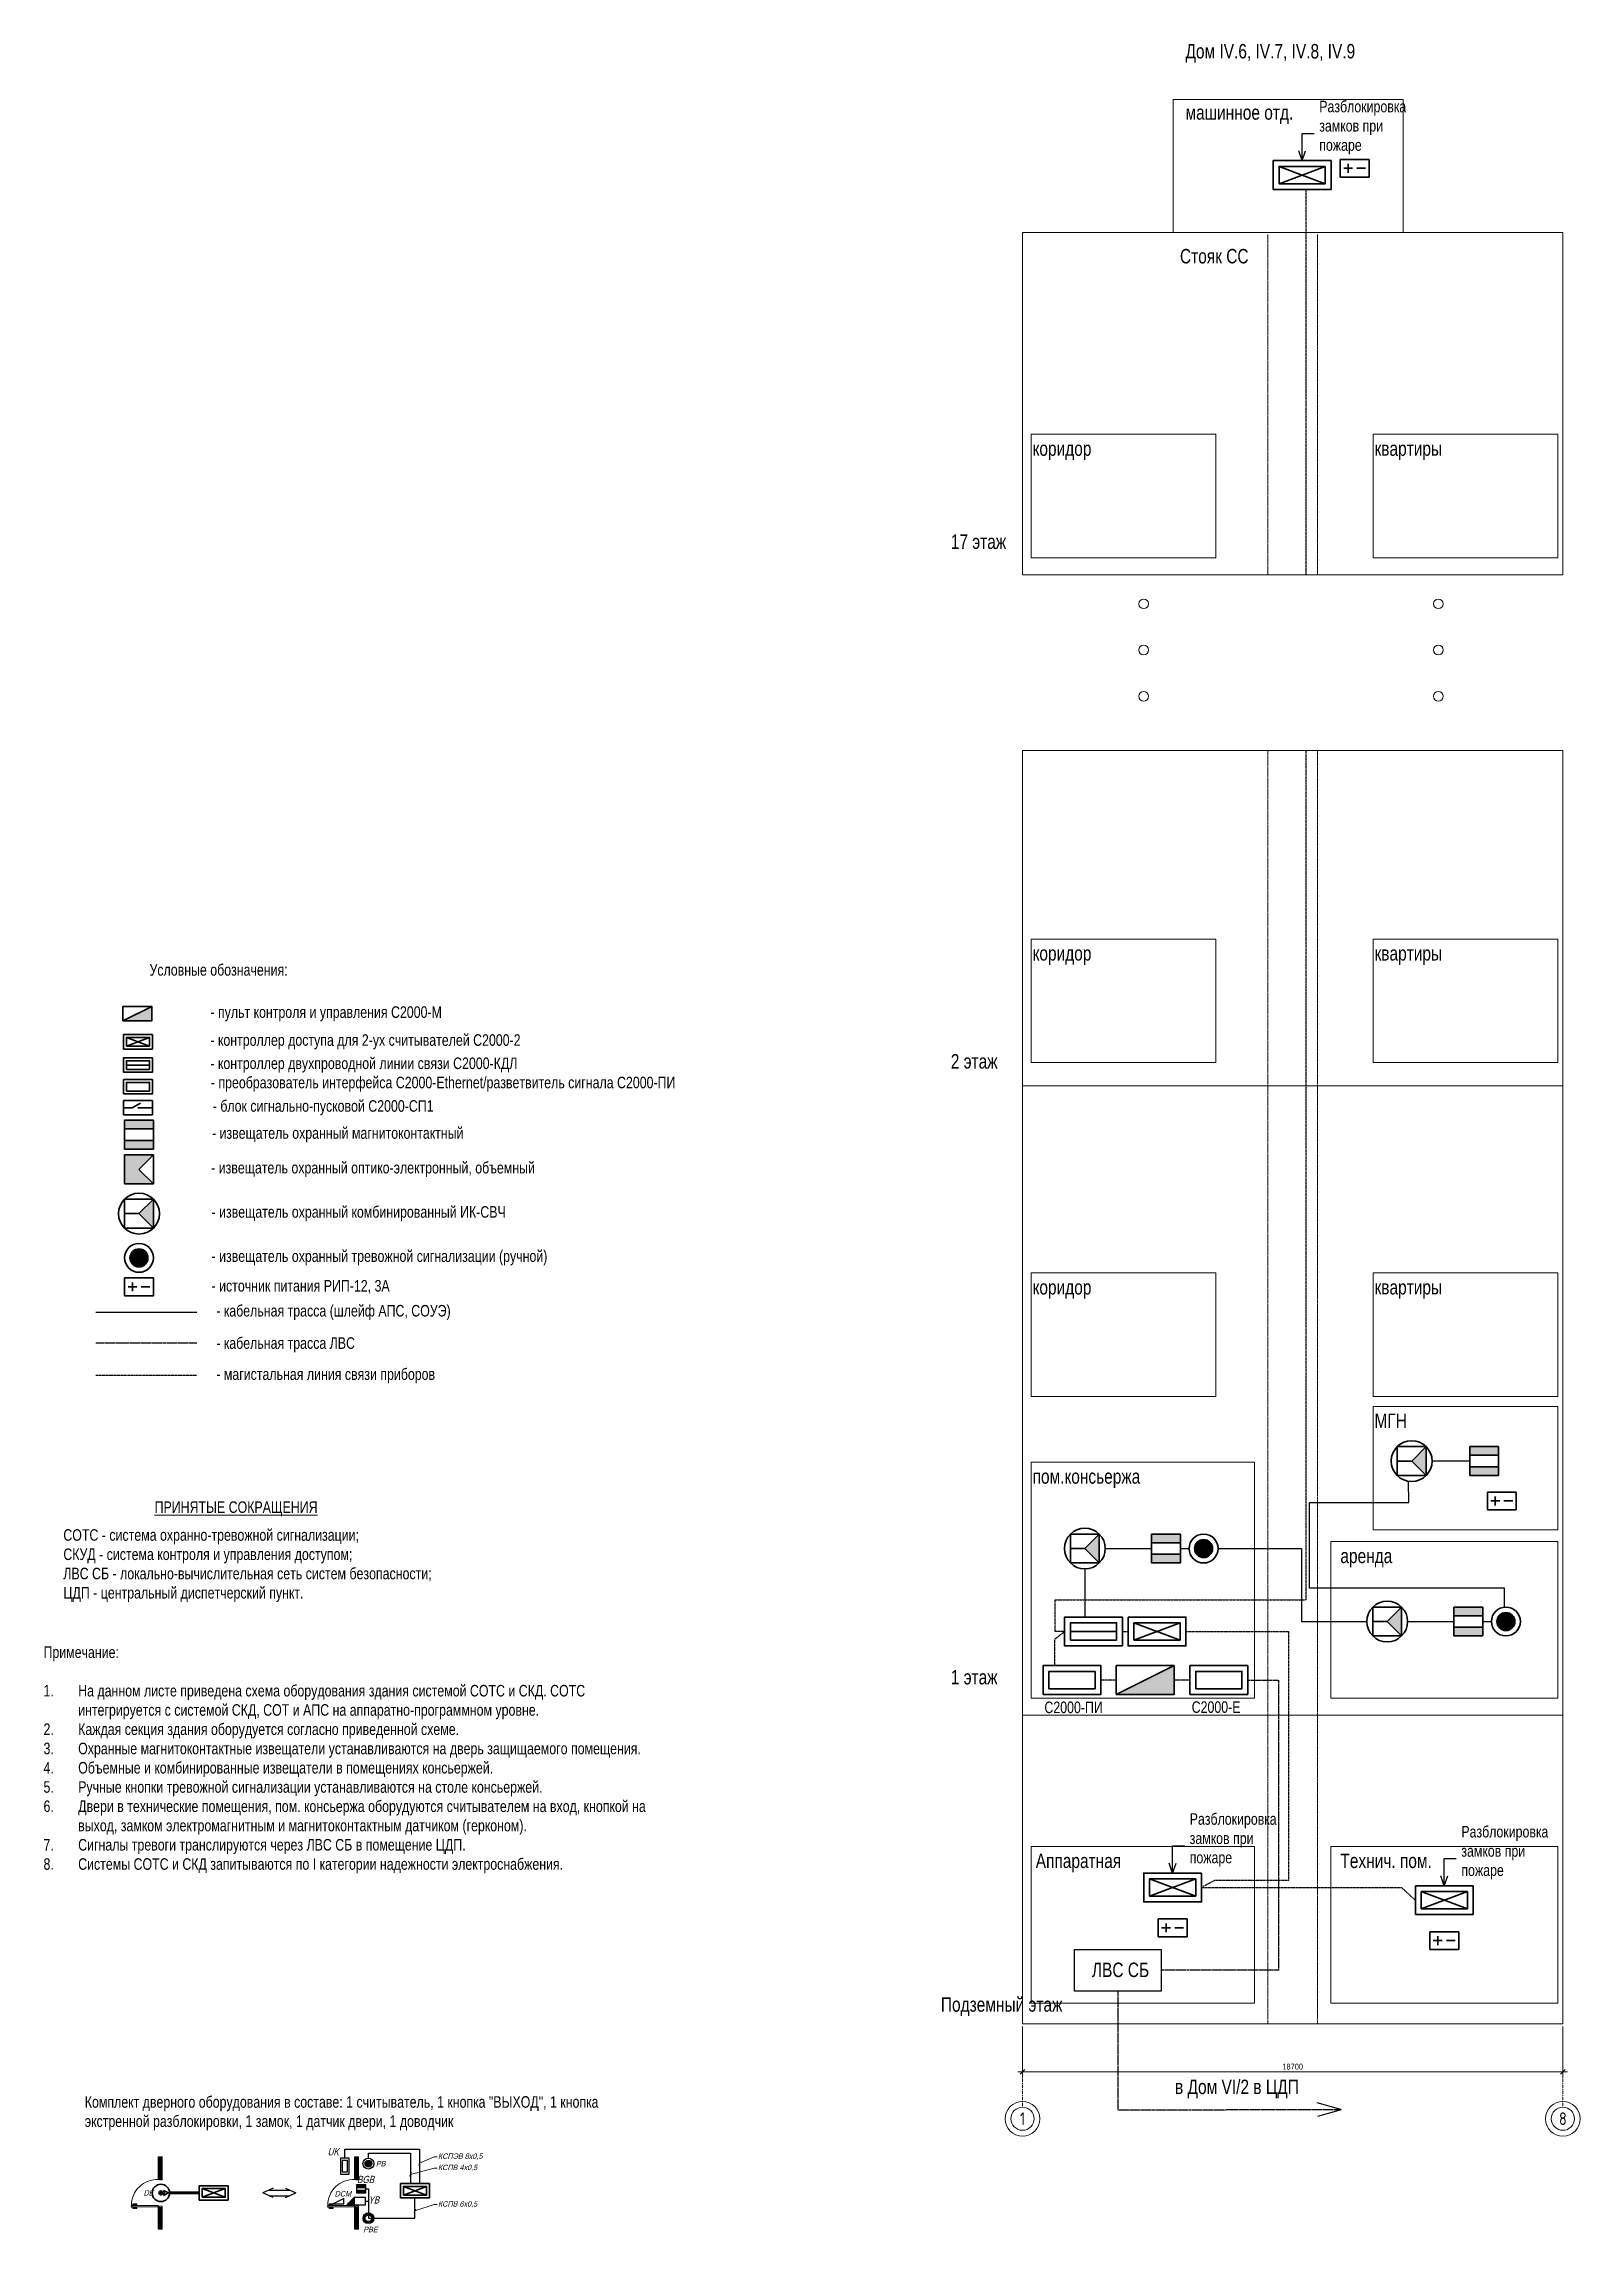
# Model space of a CAD drawing. Header units: millimetres. Extents: x 22492 to 271673, y 243 to 77571.
# Drawn here: x 218503 to 271673, y 243 to 76017 of the extents above; entities that cross this region are included whole.
import ezdxf
from ezdxf import colors
from ezdxf.entities.mleader import LeaderData, LeaderLine
from ezdxf.enums import TextEntityAlignment as Align
from ezdxf.math import Vec2, Vec3

# ---------------------------------------------------------------- set-up
doc = ezdxf.new("R2010")
doc.units = ezdxf.units.MM
for name, pattern in [('CENTER', [50.8, 31.75, -6.35, 6.35, -6.35]), ('DASHEDX2', [38.1, 25.4, -12.7]), ('разрез IV.6-9$0$DASHEDX2', [38.1, 25.4, -12.7]), ('разрез IV.6-9$0$Double Dashed', [10.936111, 5.291667, -2.116667, 1.411111, -2.116667])]:
    doc.linetypes.add(name, pattern=pattern)
for name, color, linetype, lineweight in [('Mp.E.LC.00.cable', 30, 'Continuous', 25), ('Mp.E.LC.00.Eq', 6, 'Continuous', 35), ('Mp.E.LC.00.text', 4, 'Continuous', 15), ('Mp.E.LC.10.FA.Eq.text.number', 4, 'Continuous', 15), ('Mp.E.LC.12.IA-AC.Eq', 6, 'Continuous', 35), ('Mp.E.LC.12.IA-AC.Eq.text.number', 4, 'Continuous', 15), ('Mp.XREF', 8, 'Continuous', 0), ('разрез IV.6-9$0$Mp.XREF', 8, 'Continuous', 0)]:
    doc.layers.add(name, color=color, linetype=linetype, lineweight=lineweight)
doc.layers.add('SCUD', color=94, linetype='Continuous')
doc.styles.add('1-100', font='Fokad_u.shx', dxfattribs={"width": 0.8, "height": 200})
doc.styles.add('1-200', font='Fokad_u.shx', dxfattribs={"width": 0.8, "height": 400})
doc.styles.add('Mp.wo.dwg', font='fokad_u.shx', dxfattribs={"width": 0.8})
doc.styles.add('SSR-TXT-250', font='Fokad_u.shx', dxfattribs={"width": 0.8, "oblique": 15, "height": 250})
doc.styles.get("Standard").update_dxf_attribs({"font": 'Arial.ttf'})
doc.styles.add('разрез IV.6-9$0$1-100', font='Fokad_u.shx', dxfattribs={"width": 0.8, "height": 200})
doc.styles.add('разрез IV.6-9$0$GENERATED_STYLE_1', font='')
doc.styles.add('разрез IV.6-9$0$Mp.wo.dim', font='Fokad_u.shx', dxfattribs={"width": 0.8})
doc.styles.add('разрез IV.6-9$0$разрез домов!!$0$1-100', font='Fokad_u.shx', dxfattribs={"width": 0.8, "height": 200})
doc.styles.get('разрез IV.6-9$0$GENERATED_STYLE_1').set_extended_font_data('GOST 2.304 type A')
doc.dimstyles.new('разрез IV.6-9$0$1-100', dxfattribs={"dimtxt": 200, "dimasz": 160, "dimexe": 160, "dimexo": 100, "dimgap": 80, "dimtad": 1, "dimdec": 0, "dimrnd": 5, "dimdsep": 46, "dimtxsty": 'разрез IV.6-9$0$Mp.wo.dim', "dimblk": 'разрез IV.6-9$0$_Oblique', "dimcen": 250, "dimdle": 160, "dimclrt": 4, "dimadec": 0, "dimazin": 0, "dimtfac": 1, "dimtdec": 0, "dimtofl": 0, "dimtmove": 1, "dimatfit": 3, "dimfxl": 240, "dimtolj": 1, "dimarcsym": 0})

msp = doc.modelspace()

# ---------------------------------------------------------------- texts
at = {"layer": 'Mp.E.LC.00.cable', "color": 3, "char_height": 500, "attachment_point": 1, "style": '1-100'}
for s, insert in [('ЛВС СБ', (254775, 9577.9)), ('в Дом VI/2 в ЦДП', (257651.7, 5526.8))]:
    msp.add_mtext_dynamic_manual_height_columns(s, width=4796.172, gutter_width=1000, heights=[0], dxfattribs=dict(at, insert=insert))
at = {"layer": 'Mp.E.LC.00.text', "char_height": 400}
for s, insert, width, attachment_point, style in [('\\pxl1,ql;Разблокировка замков при пожаре', (262242.1, 74044), 3386.762, 1, '1-100'), ('Условные обозначения:', (222162.3, 43948.5), 26000, 4, '1-100'), ('- пульт контроля и управления C2000-М', (224270.3, 42429), 26000, 4, '1-100'), ('- контроллер доступа для 2-ух считывателей C2000-2', (224270.3, 41460.9), 26000, 4, '1-100'), ('- контроллер двухпроводной линии связи С2000-КДЛ', (224270.3, 40656.2), 26000, 4, '1-100'), ('- преобразователь интерфейса С2000-Ethernet/разветвитель сигнала С2000-ПИ', (224285.1, 39991.2), 21188.154, 4, '1-200'), ('- блок сигнально-пусковой С2000-СП1', (224351.5, 39178.9), 26000, 4, '1-100'), ('- извещатель охранный магнитоконтактный', (224323.7, 38242.2), 26000, 4, '1-100'), ('- извещатель охранный оптико-электронный, объемный', (224295.8, 37041.3), 26000, 4, '1-100'), ('- извещатель охранный комбинированный ИК-СВЧ', (224308.8, 35510.4), 26000, 4, '1-100'), ('- извещатель охранный тревожной сигнализации (ручной)', (224309.3, 33979.4), 26000, 4, '1-100'), ('- источник питания РИП-12, 3А', (224309.3, 32975.9), 26000, 4, '1-100'), ('- кабельная трасса (шлейф АПС, СОУЭ)', (224473.4, 32088.9), 26000, 4, '1-100'), ('- кабельная трасса ЛВС', (224473.4, 30969.3), 26000, 4, '1-100'), ('- магистальная линия связи приборов', (224473.4, 29893.5), 21188.154, 4, '1-200'), ('{\\LПРИНЯТЫЕ СОКРАЩЕНИЯ}', (225156.9, 25291.1), 26000, 5, '1-100'), ('СОТС - система охранно-тревожной сигнализации;\\PСКУД - система контроля и управления доступом; \\PЛВС СБ - локально-вычислительная сеть систем безопасности;\\PЦДП - центральный диспетчерский пункт.', (219180.1, 24584.7), 26000, 1, '1-100'), ('Примечание:\\P\\P\\pxi-3,l3,t3;1.^IНа данном листе приведена схема оборудования здания системой СОТС и СКД. СОТС интегрируется с системой СКД, СОТ и АПС на аппаратно-программном уровне.\\P2.^IКаждая секция здания оборудуется согласно приведенной схеме.\\P3.^IОхранные магнитоконтактные извещатели устанавливаются на дверь защищаемого помещения.\\P4.^IОбъемные и комбинированные извещатели в помещениях консьержей.\\P5.^IРучные кнопки тревожной сигнализации устанавливаются на столе консьержей.\\P6.^IДвери в технические помещения, пом. консьержа оборудуются считывателем на вход, кнопкой на выход, замком электромагнитным и магнитоконтактным датчиком (герконом).\\P7.^IСигналы тревоги транслируются через ЛВС СБ в помещение ЦДП.\\P8.^IСистемы СОТС и СКД запитываются по I категории надежности электроснабжения.', (218493.4, 20526.6), 20986.617, 1, 'Mp.wo.dwg'), ('\\pxl1,ql;C2000-ПИ', (252730.6, 18616.4), 3386.762, 1, '1-100'), ('\\pxl1,ql;C2000-E', (257827.7, 18625.1), 3386.762, 1, '1-100'), ('\\pxl1,ql;Разблокировка замков при пожаре', (257758.5, 14750.8), 3386.762, 1, '1-100'), ('\\pxl1,ql;Разблокировка замков при пожаре', (267159.1, 14311), 3386.762, 1, '1-100'), ('\\pxql;Комплект дверного оборудования в составе: 1 считыватель, 1 кнопка "ВЫХОД", 1 кнопка экстренной разблокировки, 1 замок, 1 датчик двери, 1 доводчик', (219923, 4359.6), 17930.443, 4, '1-100')]:
    msp.add_mtext(s, dxfattribs=dict(at, insert=insert, width=width, attachment_point=attachment_point, style=style))
at = {"layer": 'Mp.E.LC.10.FA.Eq.text.number', "style": 'SSR-TXT-250', "oblique": 15, "width": 0.8}
msp.add_text('DE', height=187.5, dxfattribs=at).set_placement((221954.8, 1604.9), align=Align.MIDDLE_LEFT)

# ---------------------------------------------------------------- blocks, each defined once
blk = doc.blocks.new('разрез IV.6-9$0$_Oblique')
at = {"color": 0, "linetype": 'ByBlock', "lineweight": -2}
blk.add_line((-0.5, -0.5), (0.5, 0.5), dxfattribs=at)
blk = doc.blocks.new('*D17')
at = {"layer": 'Defpoints', "color": 0, "transparency": 16777216}
for p in [(2916, 3932), (21616, 3932), (21616, 2266)]:
    blk.add_point(p, dxfattribs=at)
at = {"layer": 'разрез IV.6-9$0$Mp.XREF', "color": 0, "lineweight": -2, "transparency": 16777216}
for p, q in [((2916, 3832), (2916, 2106)), ((21616, 3832), (21616, 2106)), ((2756, 2266), (21776, 2266))]:
    blk.add_line(p, q, dxfattribs=at)
at = {"layer": 'разрез IV.6-9$0$Mp.XREF', "color": 0, "lineweight": -2, "transparency": 16777216, "xscale": 160, "yscale": 160, "zscale": 160, "rotation": 180}
blk.add_blockref('разрез IV.6-9$0$_Oblique', (2916, 2266), dxfattribs=at)
at = {"layer": 'разрез IV.6-9$0$Mp.XREF', "color": 0, "lineweight": -2, "transparency": 16777216, "xscale": 160, "yscale": 160, "zscale": 160}
blk.add_blockref('разрез IV.6-9$0$_Oblique', (21616, 2266), dxfattribs=at)
at = {"layer": 'разрез IV.6-9$0$Mp.XREF', "color": 4, "transparency": 16777216, "insert": (12266, 2446), "char_height": 200, "attachment_point": 5, "style": 'разрез IV.6-9$0$Mp.wo.dim'}
blk.add_mtext('\\A1;18700', dxfattribs=at)
blk = doc.blocks.new('12_ДВЕРЬ')
h = blk.add_hatch()
h.set_pattern_fill('LINE', color=256, scale=10, angle=45, style=0)
h.paths.add_polyline_path([(120, 2500), (0, 2500), (0, 1755), (120, 1755)])
h = blk.add_hatch()
h.set_pattern_fill('LINE', color=256, scale=10, angle=45, style=0)
h.paths.add_polyline_path([(120, 745), (0, 745), (0, 0), (120, 0)])
at = {"lineweight": -3}
for p, q in [((0, 1755), (0, 2500)), ((120, 1755), (120, 2500)), ((0, 0), (0, 745)), ((120, 0), (120, 745))]:
    blk.add_line(p, q, dxfattribs=at)
at = {"lineweight": 15}
for p, q in [((-948, 775), (-948, 785)), ((-948, 785), (-938, 785)), ((-3, 775), (-948, 775)), ((-938, 815), (-13, 815)), ((-938, 785), (-938, 815)), ((-13, 815), (-13, 785)), ((-13, 785), (-3, 785)), ((-3, 785), (-3, 775))]:
    blk.add_line(p, q, dxfattribs=at)
blk.add_line((-948, 775), (-883, 775))
for points in [[(0, 2500), (0, 2500), (120, 2500), (120, 2500)], [(0, 1745), (0, 1755), (120, 1755), (120, 1745)], [(120, 1705), (120, 1745), (0, 1745), (0, 1715), (32, 1715), (32, 1705), (120, 1705)], [(120, 795), (120, 755), (0, 755), (0, 785), (32, 785), (32, 795), (120, 795)], [(0, 755), (0, 745), (120, 745), (120, 755)], [(0, 0), (0, 0), (120, 0), (120, 0)]]:
    blk.add_lwpolyline(points, dxfattribs=at)
for points in [[(-908, 815), (-908, 820), (-858, 820), (-858, 815)], [(-908, 775), (-908, 770), (-858, 770), (-858, 775)], [(-893, 820), (-873, 820), (-873, 855), (-753, 855), (-753, 875), (-893, 875)], [(-893, 770), (-873, 770), (-873, 735), (-753, 735), (-753, 715), (-893, 715)]]:
    blk.add_lwpolyline(points, close=True, dxfattribs=at)
at = {"lineweight": 15, "ltscale": 10}
blk.add_arc((-52, 831), 886, 86.6624, 181.00926, dxfattribs=at)
blk = doc.blocks.new('*U16')
for p, q in [((250, 250), (-250, 0)), ((-250, 0), (250, 0)), ((250, 0), (250, 250))]:
    blk.add_line(p, q)
at = {"layer": 'Mp.E.LC.12.IA-AC.Eq.text.number', "ltscale": 100, "style": 'SSR-TXT-250', "oblique": 15, "width": 0.8}
blk.add_attdef('NUMBER', text='', height=250, dxfattribs=at).set_placement((1001, 125), align=Align.MIDDLE_LEFT)
blk = doc.blocks.new('_Oblique')
at = {"color": 0, "linetype": 'ByBlock', "lineweight": -2}
blk.add_line((-0.5, -0.5), (0.5, 0.5), dxfattribs=at)
blk = doc.blocks.new('13_AC_КН_РАЗБЛОК')
h = blk.add_hatch(color=256)
h.paths.add_polyline_path([(-250, 0, 1), (250, 0, 1)])
h.paths.add_polyline_path([(156, 0, 1), (-156, 0, 1)], flags=16)
for radius in [250, 156]:
    blk.add_circle((0, 0), radius)
at = {"layer": 'Mp.E.LC.12.IA-AC.Eq.text.number', "ltscale": 100, "style": 'SSR-TXT-250', "oblique": 15, "width": 0.8}
blk.add_attdef('NUMBER', text='', height=250, dxfattribs=at).set_placement((1000, 0), align=Align.MIDDLE_LEFT)
blk = doc.blocks.new('13_AC_КН_ВЫХ')
blk.add_hatch(color=256).paths.add_polyline_path([(-156, 0, 1), (156, 0, 1)])
for radius in [250, 156]:
    blk.add_circle((0, 0), radius)
at = {"layer": 'Mp.E.LC.12.IA-AC.Eq.text.number', "ltscale": 100, "style": 'SSR-TXT-250', "oblique": 15, "width": 0.8}
blk.add_attdef('NUMBER', text='', height=250, dxfattribs=at).set_placement((1000, 0), align=Align.MIDDLE_LEFT)
blk = doc.blocks.new('Считыватель без клавиатуры')
at = {"linetype": 'ByBlock'}
for points in [[(-300, -275), (0, -275), (0, 275), (-300, 275)], [(-238, -193), (-59, -193), (-59, 192), (-238, 192)]]:
    blk.add_lwpolyline(points, close=True, dxfattribs=at)
blk.add_attdef('NСТАНЦИИ_NШЛЕЙФА_NЭЛЕМЕНТА_NВЫХОДА', (-439, -10), '', height=210, rotation=180)
at = {"flags": 1}
blk.add_attdef('МАРКА', (-439, 239), '', height=210, rotation=180, dxfattribs=at)
blk = doc.blocks.new('Замок электромагнитный')
at = {"layer": 'SCUD', "ltscale": 100}
blk.add_hatch(color=0, dxfattribs=at).paths.add_polyline_path([(-5.25, 3.75), (-7.75, 1.25), (-5.25, 1.25)])
at = {"layer": 'SCUD', "color": 0, "ltscale": 100}
for p, q in [((-7.75, 1.25), (-5.25, 3.75)), ((-5.25, 1.25), (-7.75, 1.25))]:
    blk.add_line(p, q, dxfattribs=at)
blk.add_lwpolyline([(-5.25, 1.25), (-1.25, 1.25), (-1.25, 3.75), (-5.25, 3.75)], close=True, dxfattribs=at)
at = {"layer": 'SCUD', "color": 7, "oblique": 15, "width": 0.8, "flags": 12}
blk.add_attdef('YB', text='', height=2.5, dxfattribs=at).set_placement((-3.39, 4.22), align=Align.CENTER)
blk = doc.blocks.new('Извещатель охранный магнитоконтактный')
at = {"layer": 'SCUD'}
h = blk.add_hatch(color=0, dxfattribs=at)
h.paths.add_polyline_path([(0.5, 3.75), (-2.5, 3.75), (-2.5, 2.75), (0.5, 2.75)])
h.paths.add_polyline_path([(0.5, 1.75), (-2.5, 1.75), (-2.5, 0.75), (0.5, 0.75)])
at = {"layer": 'SCUD', "color": 0}
for points in [[(-2.5, 3.75), (0.5, 3.75), (0.5, 0.75), (-2.5, 0.75), (-2.5, 3.75)], [(-2.5, 2.75), (0.5, 2.75)], [(-2.5, 1.75), (0.5, 1.75)]]:
    blk.add_lwpolyline(points, dxfattribs=at)
at = {"layer": 'SCUD', "color": 7, "oblique": 15, "width": 0.8, "flags": 12}
blk.add_attdef('BGB', text='', height=2.5, dxfattribs=at).set_placement((-1.01, 4.22), align=Align.CENTER)
blk = doc.blocks.new('разрез IV.6-9')
at = {"layer": 'разрез IV.6-9$0$Mp.XREF', "linetype": 'разрез IV.6-9$0$Double Dashed'}
for p, q in [((2916.3, 2105.9), (2916.3, 1041.9)), ((21616.3, 2105.9), (21616.3, 1041.9))]:
    blk.add_line(p, q, dxfattribs=at)
at = {"layer": 'разрез IV.6-9$0$Mp.XREF'}
for points in [[(8124.8, 70557.4), (16090.7, 70557.4), (16090.7, 65957.4), (8124.8, 65957.4)], [(3217.8, 58965.3), (9606.7, 58965.3), (9606.7, 54690.6), (3217.8, 54690.6)], [(15050, 58965.3), (21438.8, 58965.3), (21438.8, 54690.6), (15050, 54690.6)], [(3217.8, 41488.3), (9606.7, 41488.3), (9606.7, 37213.6), (3217.8, 37213.6)], [(15050, 41488.3), (21438.8, 41488.3), (21438.8, 37213.6), (15050, 37213.6)], [(3217.8, 29926.8), (9606.7, 29926.8), (9606.7, 25652.1), (3217.8, 25652.1)], [(15050, 29926.8), (21438.8, 29926.8), (21438.8, 25652.1), (15050, 25652.1)], [(15050, 25304), (21438.8, 25304), (21438.8, 21029.4), (15050, 21029.4)], [(3217.8, 23375.1), (10947.2, 23375.1), (10947.2, 15200), (3217.8, 15200)], [(13585.3, 20625.3), (21438.8, 20625.3), (21438.8, 15200), (13585.3, 15200)], [(3217.8, 10067.3), (10947.2, 10067.3), (10947.2, 4641.9), (3217.8, 4641.9)], [(13585.3, 10067.3), (21438.8, 10067.3), (21438.8, 4641.9), (13585.3, 4641.9)]]:
    blk.add_lwpolyline(points, close=True, dxfattribs=at)
for points in [[(2916.3, 54097.4), (2916.3, 65957.4), (21616.3, 65957.4), (21616.3, 54097.4)], [(2916.3, 54097.4), (21616.3, 54097.4)], [(21616.3, 48011.8), (21616.3, 3932.4), (2916.3, 3932.4), (2916.3, 48011.8)], [(2916.3, 48011.8), (21616.3, 48011.8)], [(21616.3, 36400.5), (2916.3, 36400.5)], [(21616.3, 14615), (2916.3, 14615)]]:
    blk.add_lwpolyline(points, dxfattribs=at)
at = {"layer": 'разрез IV.6-9$0$Mp.XREF', "linetype": 'разрез IV.6-9$0$DASHEDX2'}
for points in [[(11407.5, 54097.4), (11407.2, 65877.8)], [(13124.3, 54097.4), (13124.1, 65877.8)], [(11408.3, 3932.4), (11407.6, 48011.8)], [(13125.2, 3932.4), (13124.4, 48011.8)]]:
    blk.add_lwpolyline(points, dxfattribs=at)
at = {"layer": 'разрез IV.6-9$0$Mp.XREF'}
for centre in [(7107.3, 53094.7), (17304.6, 53094.7), (7107.3, 51494.7), (17304.6, 51494.7), (7107.3, 49894.7), (17304.6, 49894.7)]:
    blk.add_circle(centre, 166.9, dxfattribs=at)
at = {"layer": 'разрез IV.6-9$0$Mp.XREF', "linetype": 'Continuous'}
for centre, radius in [((2916.3, 641.9), 600), ((2916.3, 641.9), 400), ((21616.3, 641.9), 600), ((21616.3, 641.9), 400)]:
    blk.add_circle(centre, radius, dxfattribs=at)
at = {"layer": 'разрез IV.6-9$0$Mp.XREF', "char_height": 500, "attachment_point": 1}
for s, insert, width, style in [('Дом IV.6, IV.7, IV.8, IV.9', (8555.2, 72479.2), 13202.663, 'разрез IV.6-9$0$разрез домов!!$0$1-100'), ('машинное отд.', (8555.2, 70358.3), 3967.261, 'разрез IV.6-9$0$разрез домов!!$0$1-100'), ('Стояк СС', (8366.1, 65382.2), 3967.261, 'разрез IV.6-9$0$1-100'), ('коридор', (3266.1, 58720.6), 3967.261, 'разрез IV.6-9$0$разрез домов!!$0$1-100'), ('квартиры', (15098.2, 58720.6), 3967.261, 'разрез IV.6-9$0$разрез домов!!$0$1-100'), ('17 этаж', (434.4, 55496.5), 3967.261, 'разрез IV.6-9$0$разрез домов!!$0$1-100'), ('коридор', (3266.1, 41243.7), 3967.261, 'разрез IV.6-9$0$разрез домов!!$0$1-100'), ('квартиры', (15098.2, 41243.7), 3967.261, 'разрез IV.6-9$0$разрез домов!!$0$1-100'), ('2 этаж', (434.4, 37504.4), 3967.261, 'разрез IV.6-9$0$разрез домов!!$0$1-100'), ('коридор', (3266.1, 29682.2), 3967.261, 'разрез IV.6-9$0$разрез домов!!$0$1-100'), ('квартиры', (15098.2, 29682.2), 3967.261, 'разрез IV.6-9$0$разрез домов!!$0$1-100'), ('МГН', (15098.2, 25059.4), 3967.261, 'разрез IV.6-9$0$разрез домов!!$0$1-100'), ('пом.консьержа', (3266.1, 23130.4), 3967.261, 'разрез IV.6-9$0$разрез домов!!$0$1-100'), ('аренда', (13916.7, 20380.7), 3967.261, 'разрез IV.6-9$0$разрез домов!!$0$1-100'), ('1 этаж', (434.4, 16181.5), 3967.261, 'разрез IV.6-9$0$разрез домов!!$0$1-100'), ('Аппаратная', (3375.1, 9822.7), 3967.261, 'разрез IV.6-9$0$разрез домов!!$0$1-100'), ('Технич. пом.', (13916.7, 9822.7), 3967.261, 'разрез IV.6-9$0$разрез домов!!$0$1-100'), ('Подземный этаж', (92.5, 4848), 3967.261, 'разрез IV.6-9$0$разрез домов!!$0$1-100')]:
    blk.add_mtext(s, dxfattribs=dict(at, insert=insert, width=width, style=style))
at = {"layer": 'разрез IV.6-9$0$Mp.XREF', "linetype": 'Continuous', "char_height": 440, "attachment_point": 5, "style": 'разрез IV.6-9$0$GENERATED_STYLE_1'}
for s, insert in [('{1}', (2916.3, 641.9)), ('{8}', (21616.3, 641.9))]:
    blk.add_mtext(s, dxfattribs=dict(at, insert=insert))
at = {"layer": 'разрез IV.6-9$0$Mp.XREF'}
dim = blk.add_linear_dim(base=(21616.3, 2265.9), p1=(2916.3, 3932.4), p2=(21616.3, 3932.4), dimstyle='разрез IV.6-9$0$1-100', dxfattribs=at)
dim.commit()
dim.dimension.update_dxf_attribs({"geometry": '*D17', "text_midpoint": (12266.3, 2445.9)})

# ---------------------------------------------------------------- hatches: boundary and pattern name
at = {"layer": 'Mp.E.LC.12.IA-AC.Eq'}
for points in [[(221239.8, 42184.6), (222239.8, 42184.6), (222239.8, 42684.6)], [(221797.6, 37041.3), (222297.6, 37541.3), (221297.6, 37541.3), (221297.6, 36541.3), (222297.6, 36541.3)], [(221797.6, 35510.4), (222297.6, 35010.4), (222297.6, 36010.4)], [(221486, 33979.4, 1), (222109.2, 33979.4, 1)], [(266340.5, 26442.8), (266340.5, 27442.8), (265840.5, 26942.8)], [(255031.3, 23415.2), (255031.3, 24415.2), (254531.3, 23915.2)], [(258951.5, 23915.2, -1), (258328.3, 23915.2, -1)], [(265493.2, 20888.4), (265493.2, 21888.4), (264993.2, 21388.4)], [(269413.5, 21388.4, -1), (268790.3, 21388.4, -1)], [(255619.5, 18861.1), (257619.5, 18861.1), (257619.5, 19861.1)], [(222621.7, 1604.9, 1), (222486.7, 1604.9, 1)]]:
    msp.add_hatch(color=256, dxfattribs=at).paths.add_polyline_path(points)
h = msp.add_hatch(color=256, dxfattribs=at)
h.paths.add_polyline_path([(222299.3, 38742.2), (221299.3, 38742.2), (221299.3, 38443.6), (222299.3, 38443.6)])
h.paths.add_polyline_path([(222299.3, 38043.6), (221299.3, 38043.6), (221299.3, 37742.2), (222299.3, 37742.2)])
h = msp.add_hatch(color=256, dxfattribs=at)
h.paths.add_polyline_path([(267848.2, 27442.8), (268848.2, 27442.8), (268848.2, 27144.3), (267848.2, 27144.3)])
h.paths.add_polyline_path([(267848.2, 26744.3), (268848.2, 26744.3), (268848.2, 26442.8), (267848.2, 26442.8)])
h = msp.add_hatch(color=256, dxfattribs=at)
h.paths.add_polyline_path([(256839.5, 24415.2), (257839.5, 24415.2), (257839.5, 24116.7), (256839.5, 24116.7)])
h.paths.add_polyline_path([(256839.5, 23716.7), (257839.5, 23716.7), (257839.5, 23415.2), (256839.5, 23415.2)])
h = msp.add_hatch(color=256, dxfattribs=at)
h.paths.add_polyline_path([(267301.4, 21888.4), (268301.4, 21888.4), (268301.4, 21589.9), (267301.4, 21589.9)])
h.paths.add_polyline_path([(267301.4, 21189.9), (268301.4, 21189.9), (268301.4, 20888.4), (267301.4, 20888.4)])

# ---------------------------------------------------------------- linework, layer by layer
at = {"layer": 'Mp.E.LC.00.cable'}
for points in [[(262051.5, 71972.6), (262051.5, 72913.3), (262466.8, 72913.3)], [(262051.5, 71972.6), (261931.5, 72313)], [(262051.5, 71972.6), (262171.5, 72313)], [(267848.2, 26942.8), (266547.6, 26942.8)], [(269049.4, 21885.6), (269049.4, 22541.7), (262310, 22541.7), (262310, 25509.9), (265743, 25509.9), (265729.3, 26244.5)], [(255238.4, 23915.2), (256839.5, 23915.2)], [(257839.4, 23915.2), (258139.9, 23915.2)], [(259139.9, 23915.2), (262031.9, 23915.2), (262031.9, 21390.1), (264286.1, 21388.4)], [(254531.3, 23208.1), (254531.3, 21542.9)], [(265700.3, 21388.4), (267301.4, 21388.4)], [(268301.3, 21388.4), (268601.9, 21388.4)], [(257568, 12679.4), (257448, 13019.8)], [(257568, 12679.4), (257568, 13620.1), (257983.2, 13620.1)], [(257568, 12679.4), (257688, 13019.8)], [(266968.5, 12239.5), (266968.5, 13180.2), (267383.8, 13180.2)], [(266968.5, 12239.5), (266848.5, 12580)], [(266968.5, 12239.5), (267088.5, 12580)], [(228920.7, 2805.3), (228920.7, 3120), (231507.3, 3120), (231507.3, 1932.4)], [(229738.1, 2805.3), (229738.1, 2979.5), (231189.3, 2979.5), (231189.3, 1932.4)], [(226444, 1769.1), (226087.3, 1604.9)], [(226444, 1440.8), (226087.3, 1604.9)], [(226304.5, 1704.9), (227004.5, 1704.9)], [(226865.1, 1769.1), (227221.8, 1604.9)], [(226865.1, 1440.8), (227221.8, 1604.9)], [(229639.4, 1744.9), (229738.1, 1744.9), (229738.1, 1276.7)], [(226304.5, 1504.9), (227004.5, 1504.9)], [(229639.4, 1320.8), (229738.1, 1320.8), (229738.1, 727.6)], [(229738.1, 727.6), (231348.3, 727.6), (231348.3, 1429.1)]]:
    msp.add_lwpolyline(points, dxfattribs=at)
at = {"layer": 'Mp.E.LC.00.cable', "color": 5, "linetype": 'CENTER'}
for points in [[(262193.6, 57627.5), (262193.6, 57627.5), (262193.6, 70972.6)], [(253829.1, 21042.9), (253502.6, 21042.9), (253502.6, 22143.4), (262193.6, 22143.4), (262193.6, 51541.9)], [(253491.3, 19861.6), (253491.3, 20780.6), (253829.1, 21042.9)], [(255829.1, 21042.9), (256027.2, 21042.9)], [(258027.2, 21042.9), (261582.6, 21042.9), (261582.6, 12419.2), (259006.2, 12419.2), (258568, 12179.4), (265489, 12179.4), (265968.5, 11739.5)], [(255619.5, 19361), (255086.5, 19361)]]:
    msp.add_lwpolyline(points, dxfattribs=at)
at = {"layer": 'Mp.E.LC.00.cable', "color": 30, "elevation": 0}
msp.add_lwpolyline([(220305.6, 32102.2), (223798.3, 32102.2)], dxfattribs=at)
at = {"layer": 'Mp.E.LC.00.cable', "color": 3, "linetype": 'DASHEDX2', "elevation": 0}
msp.add_lwpolyline([(220305.6, 31038), (223798.3, 31038)], dxfattribs=at)
at = {"layer": 'Mp.E.LC.00.cable', "color": 5, "linetype": 'CENTER', "elevation": 0}
msp.add_lwpolyline([(220305.6, 29922.7), (223798.3, 29922.7)], dxfattribs=at)
at = {"layer": 'Mp.E.LC.00.cable', "color": 3, "linetype": 'DASHEDX2'}
for points in [[(260165.8, 19361.6), (261231, 19361.6), (261231, 9313.3), (257175.5, 9313.3)], [(258165.8, 19361), (257619.5, 19361)], [(255674.1, 8588.7), (255674.1, 4484.9), (263393.9, 4488.4)]]:
    msp.add_lwpolyline(points, dxfattribs=at)
at = {"layer": 'Mp.E.LC.00.cable', "color": 3}
msp.add_lwpolyline([(254172.8, 10037.9), (257175.5, 10037.9), (257175.5, 8588.7), (254172.8, 8588.7)], close=True, dxfattribs=at)
for points in [[(263393.9, 4488.4), (262567.8, 4724)], [(263406, 4484.9), (262580, 4249.4)]]:
    msp.add_lwpolyline(points, dxfattribs=at)
at = {"layer": 'Mp.E.LC.00.cable', "color": 1, "lineweight": 60}
msp.add_lwpolyline([(223882.8, 1604.9), (222854.2, 1604.9)], dxfattribs=at)
at = {"layer": 'Mp.E.LC.00.Eq'}
for p, q in [((263367.1, 71399.3), (263367.1, 72014.6)), ((263367.1, 72014.6), (264367.1, 72014.6)), ((264367.1, 72014.6), (264367.1, 71399.3)), ((264367.1, 71399.3), (263367.1, 71399.3)), ((263487.4, 71707), (263795.1, 71707)), ((263641.3, 71860.8), (263641.3, 71553.1)), ((263867.1, 71399.3), (264367.1, 71399.3)), ((264246.8, 71707), (263939.1, 71707)), ((264367.1, 71399.3), (264367.1, 71707)), ((221297.6, 32668.2), (221297.6, 33283.6)), ((221297.6, 33283.6), (222297.6, 33283.6)), ((222297.6, 32668.2), (221297.6, 32668.2)), ((221417.9, 32975.9), (221725.6, 32975.9)), ((221571.8, 33129.7), (221571.8, 32822)), ((221797.6, 32668.2), (222297.6, 32668.2)), ((222177.3, 32975.9), (221869.6, 32975.9)), ((222297.6, 33283.6), (222297.6, 32668.2)), ((222297.6, 32668.2), (222297.6, 32975.9)), ((268460.7, 25256.2), (268460.7, 25871.6)), ((268460.7, 25871.6), (269460.7, 25871.6)), ((269460.7, 25871.6), (269460.7, 25256.2)), ((269460.7, 25256.2), (268460.7, 25256.2)), ((268581, 25563.9), (268888.7, 25563.9)), ((268734.9, 25717.7), (268734.9, 25410.1)), ((268960.7, 25256.2), (269460.7, 25256.2)), ((269340.4, 25563.9), (269032.7, 25563.9)), ((269460.7, 25256.2), (269460.7, 25563.9)), ((257068, 10473.3), (257068, 11088.7)), ((257068, 11088.7), (258068, 11088.7)), ((257188.3, 10781), (257496, 10781)), ((257342.1, 10934.9), (257342.1, 10627.2)), ((257947.6, 10781), (257639.9, 10781)), ((258068, 11088.7), (258068, 10473.3)), ((258068, 10473.3), (258068, 10781)), ((266468.5, 10033.5), (266468.5, 10648.8)), ((266468.5, 10648.8), (267468.5, 10648.8)), ((267468.5, 10648.8), (267468.5, 10033.5)), ((258068, 10473.3), (257068, 10473.3)), ((257568, 10473.3), (258068, 10473.3)), ((267468.5, 10033.5), (266468.5, 10033.5)), ((266588.8, 10341.1), (266896.5, 10341.1)), ((266742.7, 10495), (266742.7, 10187.3)), ((266968.5, 10033.5), (267468.5, 10033.5)), ((267348.2, 10341.1), (267040.5, 10341.1)), ((267468.5, 10033.5), (267468.5, 10341.1))]:
    msp.add_line(p, q, dxfattribs=at)
at = {"layer": 'Mp.E.LC.12.IA-AC.Eq'}
for p, q in [((221239.8, 42184.6), (222239.8, 42684.6)), ((222262, 39428.9), (221262, 39428.9)), ((221262, 39428.9), (221262, 38928.9)), ((222262, 38928.9), (222262, 39428.9)), ((221262, 39178.9), (221565.3, 39178.9)), ((221262, 38928.9), (222262, 38928.9)), ((222299.3, 38742.2), (221299.3, 38742.2)), ((221299.3, 38742.2), (221299.3, 37742.2)), ((221565.3, 39178.9), (221855.2, 39332.2)), ((221762, 39178.9), (222262, 39178.9)), ((222299.3, 37742.2), (222299.3, 38742.2)), ((221299.3, 38443.6), (222295.9, 38443.6)), ((221299.3, 38043.6), (222295.9, 38043.6)), ((222297.6, 37541.3), (221297.6, 37541.3)), ((221297.6, 37541.3), (221297.6, 36541.3)), ((221299.3, 37742.2), (222299.3, 37742.2)), ((222297.6, 37541.3), (221797.6, 37041.3)), ((222297.6, 36541.3), (222297.6, 37541.3)), ((221297.6, 36541.3), (222297.6, 36541.3)), ((221797.6, 37041.3), (222297.6, 36541.3)), ((222297.6, 36010.4), (221297.6, 36010.4)), ((221297.6, 36010.4), (221297.6, 35010.4)), ((222297.6, 36010.4), (221797.6, 35510.4)), ((222297.6, 35010.4), (222297.6, 36010.4)), ((221797.6, 35510.4), (221297.6, 35510.4)), ((221297.6, 35010.4), (222297.6, 35010.4)), ((221797.6, 35510.4), (222297.6, 35010.4)), ((265340.5, 27442.8), (266340.5, 27442.8)), ((265340.5, 26442.8), (265340.5, 27442.8)), ((265840.5, 26942.8), (266340.5, 27442.8)), ((266340.5, 27442.8), (266340.5, 26442.8)), ((267848.2, 26442.8), (267848.2, 27442.8)), ((267848.2, 27442.8), (268848.2, 27442.8)), ((268848.2, 27442.8), (268848.2, 26442.8)), ((265840.5, 26942.8), (265340.5, 26942.8)), ((266340.5, 26442.8), (265840.5, 26942.8)), ((268848.2, 27144.3), (267851.5, 27144.3)), ((268848.2, 26744.3), (267851.5, 26744.3)), ((266340.5, 26442.8), (265340.5, 26442.8)), ((268848.2, 26442.8), (267848.2, 26442.8)), ((254031.3, 24415.2), (255031.3, 24415.2)), ((254031.3, 23415.2), (254031.3, 24415.2)), ((254531.3, 23915.2), (255031.3, 24415.2)), ((255031.3, 24415.2), (255031.3, 23415.2)), ((256839.5, 23415.2), (256839.5, 24415.2)), ((256839.5, 24415.2), (257839.5, 24415.2)), ((257839.5, 24415.2), (257839.5, 23415.2)), ((254531.3, 23915.2), (254031.3, 23915.2)), ((255031.3, 23415.2), (254531.3, 23915.2)), ((257839.5, 24116.7), (256842.8, 24116.7)), ((257839.5, 23716.7), (256842.8, 23716.7)), ((255031.3, 23415.2), (254031.3, 23415.2)), ((257839.5, 23415.2), (256839.5, 23415.2)), ((264493.2, 21888.4), (265493.2, 21888.4)), ((264493.2, 20888.4), (264493.2, 21888.4)), ((264993.2, 21388.4), (264493.2, 21388.4)), ((264993.2, 21388.4), (265493.2, 21888.4)), ((265493.2, 20888.4), (264993.2, 21388.4)), ((265493.2, 21888.4), (265493.2, 20888.4)), ((267301.4, 20888.4), (267301.4, 21888.4)), ((267301.4, 21888.4), (268301.4, 21888.4)), ((268301.4, 21589.9), (267304.8, 21589.9)), ((268301.4, 21888.4), (268301.4, 20888.4)), ((265493.2, 20888.4), (264493.2, 20888.4)), ((268301.4, 20888.4), (267301.4, 20888.4)), ((268301.4, 21189.9), (267304.8, 21189.9)), ((255619.5, 18861.1), (257619.5, 19861.1)), ((267968.5, 12239.5), (265968.5, 12239.5)), ((265968.5, 12239.5), (265968.5, 11239.5)), ((267968.5, 11239.5), (267968.5, 12239.5)), ((267768.5, 12039.5), (266168.5, 12039.5)), ((266168.5, 12039.5), (266168.5, 11439.5)), ((267768.5, 12039.5), (266168.5, 11439.5)), ((267768.5, 11439.5), (266168.5, 12039.5)), ((266168.5, 11439.5), (267768.5, 11439.5)), ((267768.5, 11439.5), (267768.5, 12039.5)), ((265968.5, 11239.5), (267968.5, 11239.5)), ((222816.7, 1604.9), (222650.1, 1692.4)), ((222650.1, 1692.4), (222676.8, 1604.9)), ((222816.7, 1604.9), (222650.1, 1517.5)), ((222650.1, 1517.5), (222676.8, 1604.9))]:
    msp.add_line(p, q, dxfattribs=at)
for points in [[(263051.5, 71972.6), (261051.5, 71972.6), (261051.5, 70972.6), (263051.5, 70972.6)], [(262851.5, 71772.6), (261251.5, 71772.6), (261251.5, 71172.6), (262851.5, 71172.6)], [(255829.1, 20542.9), (253829.1, 20542.9), (253829.1, 21542.9), (255829.1, 21542.9)], [(255629.1, 20742.9), (254029.1, 20742.9), (254029.1, 21342.9), (255629.1, 21342.9)], [(256027.2, 21542.9), (258027.2, 21542.9), (258027.2, 20542.9), (256027.2, 20542.9)], [(256227.2, 21342.9), (257827.2, 21342.9), (257827.2, 20742.9), (256227.2, 20742.9)], [(253086.5, 18861.6), (255086.5, 18861.6), (255086.5, 19861.6), (253086.5, 19861.6)], [(255619.5, 18861.1), (257619.5, 18861.1), (257619.5, 19861.1), (255619.5, 19861.1)], [(258165.8, 18861.6), (260165.8, 18861.6), (260165.8, 19861.6), (258165.8, 19861.6)], [(253286.5, 19061.6), (254886.5, 19061.6), (254886.5, 19661.6), (253286.5, 19661.6)], [(258365.8, 19061.6), (259965.8, 19061.6), (259965.8, 19661.6), (258365.8, 19661.6)], [(258568, 12679.4), (256568, 12679.4), (256568, 11679.4), (258568, 11679.4)], [(258368, 12479.4), (256768, 12479.4), (256768, 11879.4), (258368, 11879.4)], [(223882.8, 1354.9), (224882.8, 1354.9), (224882.8, 1854.9), (223882.8, 1854.9)], [(223982.8, 1454.9), (224782.8, 1454.9), (224782.8, 1754.9), (223982.8, 1754.9)], [(230848.3, 1429.1), (231848.3, 1429.1), (231848.3, 1929.1), (230848.3, 1929.1)], [(230948.3, 1529.1), (231748.3, 1529.1), (231748.3, 1829.1), (230948.3, 1829.1)]]:
    msp.add_lwpolyline(points, close=True, dxfattribs=at)
for points in [[(262851.5, 71772.6), (261251.5, 71172.6)], [(262851.5, 71172.6), (261251.5, 71772.6)], [(256227.2, 21342.9), (257827.2, 20742.9)], [(256227.2, 20742.9), (257827.2, 21342.9)], [(255629.1, 21042.9), (254029.1, 21042.9)], [(258368, 12479.4), (256768, 11879.4)], [(258368, 11879.4), (256768, 12479.4)], [(223982.8, 1454.9), (224782.8, 1754.9)], [(223982.8, 1754.9), (224782.8, 1454.9)], [(230948.3, 1529.1), (231748.3, 1829.1)], [(230948.3, 1829.1), (231748.3, 1529.1)]]:
    msp.add_lwpolyline(points, dxfattribs=at)
at = {"layer": 'Mp.E.LC.12.IA-AC.Eq', "elevation": 0}
for points in [[(221239.8, 42184.6), (222239.8, 42184.6), (222239.8, 42684.6), (221239.8, 42684.6)], [(221263.8, 41210.9), (222263.8, 41210.9), (222263.8, 41710.9), (221263.8, 41710.9)], [(221363.8, 41310.9), (222163.8, 41310.9), (222163.8, 41610.9), (221363.8, 41610.9)], [(221263.8, 40406.2), (222263.8, 40406.2), (222263.8, 40906.2), (221263.8, 40906.2)], [(221363.8, 40506.2), (222163.8, 40506.2), (222163.8, 40806.2), (221363.8, 40806.2)], [(221262, 39654.8), (222262, 39654.8), (222262, 40154.8), (221262, 40154.8)], [(221362, 39754.8), (222162, 39754.8), (222162, 40054.8), (221362, 40054.8)]]:
    msp.add_lwpolyline(points, close=True, dxfattribs=at)
for points in [[(221363.8, 41310.9), (222163.8, 41610.9)], [(221363.8, 41610.9), (222163.8, 41310.9)], [(221363.8, 40656.2), (222163.8, 40656.2)]]:
    msp.add_lwpolyline(points, dxfattribs=at)
at = {"layer": 'Mp.E.LC.12.IA-AC.Eq'}
for centre, radius in [((221797.6, 35510.4), 707.1), ((221797.6, 33979.4), 500), ((221797.6, 33979.4), 311.6), ((265840.5, 26942.8), 707.1), ((254531.3, 23915.2), 707.1), ((258639.9, 23915.2), 500), ((258639.9, 23915.2), 311.6), ((264993.2, 21388.4), 707.1), ((269101.9, 21388.4), 500), ((269101.9, 21388.4), 311.6), ((222554.2, 1604.9), 300), ((222554.2, 1604.9), 67.5), ((222554.2, 1604.9), 42.1)]:
    msp.add_circle(centre, radius, dxfattribs=at)

# ---------------------------------------------------------------- block references
for p in [(222477.9, 348.5), (229269.4, 348.5)]:
    msp.add_blockref('12_ДВЕРЬ', p)
at = {"layer": 'Mp.XREF', "linetype": 'CENTER'}
msp.add_blockref('разрез IV.6-9', (249456.4, 3530.1), dxfattribs=at)
at = {"layer": 'SCUD'}
ref = msp.add_blockref('Считыватель без клавиатуры', (229070.7, 2530.3), dxfattribs=at)
ref.add_attrib('UK', 'UK', dxfattribs={"layer": '0', "color": 7, "height": 250, "oblique": 15, "width": 0.8}).set_placement((228518, 2904.7), align=Align.CENTER)
ref = msp.add_blockref('13_AC_КН_ВЫХ', (229736.8, 2618.1), dxfattribs=dict(at, xscale=0.75, yscale=0.75, zscale=0.75))
ref.add_attrib('NUMBER', 'PB', dxfattribs={"layer": 'Mp.E.LC.12.IA-AC.Eq.text.number', "ltscale": 100, "height": 187.5, "style": 'SSR-TXT-250', "oblique": 15, "width": 0.8}).set_placement((229994, 2618.1), align=Align.MIDDLE_LEFT)
ref = msp.add_blockref('*U16', (228701.9, 1227.1), dxfattribs=dict(at, xscale=0.75, yscale=0.75, zscale=0.75))
ref.add_attrib('NUMBER', 'DCM', dxfattribs={"layer": 'Mp.E.LC.12.IA-AC.Eq.text.number', "ltscale": 100, "height": 187.5, "style": 'SSR-TXT-250', "oblique": 15, "width": 0.8}).set_placement((228567.3, 1573.2), align=Align.MIDDLE_LEFT)
ref = msp.add_blockref('Извещатель охранный магнитоконтактный', (229589.4, 1519.9), dxfattribs=dict(at, xscale=100, yscale=100, zscale=100))
ref.add_attrib('BGB', 'BGB', dxfattribs={"layer": '0', "color": 7, "height": 250, "oblique": 15, "width": 0.8}).set_placement((229639.4, 1946), align=Align.CENTER)
ref = msp.add_blockref('Замок электромагнитный', (229764.4, 1070.8), dxfattribs=dict(at, xscale=100, yscale=100, zscale=100))
ref.add_attrib('YB', 'YB', dxfattribs={"layer": '0', "color": 7, "height": 250, "oblique": 15, "width": 0.8}).set_placement((229922.8, 1234.6), align=Align.CENTER)
ref = msp.add_blockref('13_AC_КН_РАЗБЛОК', (229738.1, 727.6), dxfattribs=dict(at, xscale=0.75, yscale=0.75, zscale=0.75))
ref.add_attrib('NUMBER', 'PBE', dxfattribs={"layer": 'Mp.E.LC.12.IA-AC.Eq.text.number', "ltscale": 100, "height": 187.5, "style": 'SSR-TXT-250', "oblique": 15, "width": 0.8}).set_placement((229557.3, 336.7), align=Align.MIDDLE_LEFT)

msp.set_redraw_order([(e.dxf.handle, doc.entitydb.next_handle()) for e in msp.query("TEXT MTEXT ATTDEF DIMENSION ARC_DIMENSION")])  # texts and dimensions are drawn at this point

# ---------------------------------------------------------------- leaders
at = {"layer": 'Mp.E.LC.00.text'}
ml = msp.add_multileader_mtext('Standard', dxfattribs=at)
ml.set_content('КСПВ 4х0,5', color=256, style='SSR-TXT-250')
ml.set_leader_properties(color=256, linetype='ByLayer', lineweight=-1)
ml.set_arrow_properties(name='OBLIQUE')
ml.build(insert=Vec2(0, 0))
ml.multileader.update_dxf_attribs({"text_left_attachment_type": 2, "text_right_attachment_type": 2, "dogleg_length": 100, "arrow_head_size": 100})
ctx = ml.context
ctx.base_point, ctx.char_height, ctx.arrow_head_size, ctx.landing_gap_size, ctx.plane_origin = Vec3(232118.2, 2465.5), 187.5, 100, 25, Vec3(231507.3, 2140.3)
ctx.left_attachment, ctx.right_attachment = 2, 2
notes = []
notes.append((ctx, [(0, (1, 1, 0), (232018.2, 2465.5), (1, 0), 100, [(0, [(231189.3, 2245.9)], 0, [])])]))
ctx.mtext.insert, ctx.mtext.flow_direction = Vec3(232143.2, 2581.9), 5
ml = msp.add_multileader_mtext('Standard', dxfattribs=at)
ml.set_content('КСПЭВ 8х0,5', color=256, style='SSR-TXT-250')
ml.set_leader_properties(color=256, linetype='ByLayer', lineweight=-1)
ml.set_arrow_properties(name='OBLIQUE')
ml.build(insert=Vec2(0, 0))
ml.multileader.update_dxf_attribs({"text_left_attachment_type": 2, "text_right_attachment_type": 2, "dogleg_length": 100, "arrow_head_size": 100})
ctx = ml.context
ctx.base_point, ctx.char_height, ctx.arrow_head_size, ctx.landing_gap_size, ctx.plane_origin = Vec3(232118.2, 2851.5), 187.5, 100, 25, Vec3(231507.3, 2526.2)
ctx.left_attachment, ctx.right_attachment = 2, 2
notes.append((ctx, [(0, (1, 1, 0), (232018.2, 2851.5), (1, 0), 100, [(0, [(231507.3, 2631.8)], 0, [])])]))
ctx.mtext.insert, ctx.mtext.flow_direction = Vec3(232143.2, 2969.8), 5
ml = msp.add_multileader_mtext('Standard', dxfattribs=at)
ml.set_content('КСПВ 6х0,5', color=256, style='SSR-TXT-250')
ml.set_leader_properties(color=256, linetype='ByLayer', lineweight=-1)
ml.set_arrow_properties(name='OBLIQUE')
ml.build(insert=Vec2(0, 0))
ml.multileader.update_dxf_attribs({"text_left_attachment_type": 2, "text_right_attachment_type": 2, "dogleg_length": 100, "arrow_head_size": 100})
ctx = ml.context
ctx.base_point, ctx.char_height, ctx.arrow_head_size, ctx.landing_gap_size, ctx.plane_origin = Vec3(232118.2, 1200.4), 187.5, 100, 25, Vec3(231507.3, 875.2)
ctx.left_attachment, ctx.right_attachment = 2, 2
notes.append((ctx, [(0, (1, 1, 0), (232018.2, 1200.4), (1, 0), 100, [(0, [(231348.3, 980.8)], 0, [])])]))
ctx.mtext.insert, ctx.mtext.flow_direction = Vec3(232143.2, 1316.8), 5
for ctx, leaders in notes:
    for number, flags, end, landing, length, lines in leaders:
        leader = LeaderData()
        leader.index, (leader.has_last_leader_line, leader.has_dogleg_vector, leader.attachment_direction) = number, flags
        leader.last_leader_point, leader.dogleg_vector, leader.dogleg_length = Vec3(end), Vec3(landing), length
        for number, points, colour, breaks in lines:
            line = LeaderLine()
            line.index, line.vertices, line.color, line.breaks = number, Vec3.list(points), colors.encode_raw_color(colour), breaks
            leader.lines.append(line)
        ctx.leaders.append(leader)

doc.saveas('drawing.dxf')
